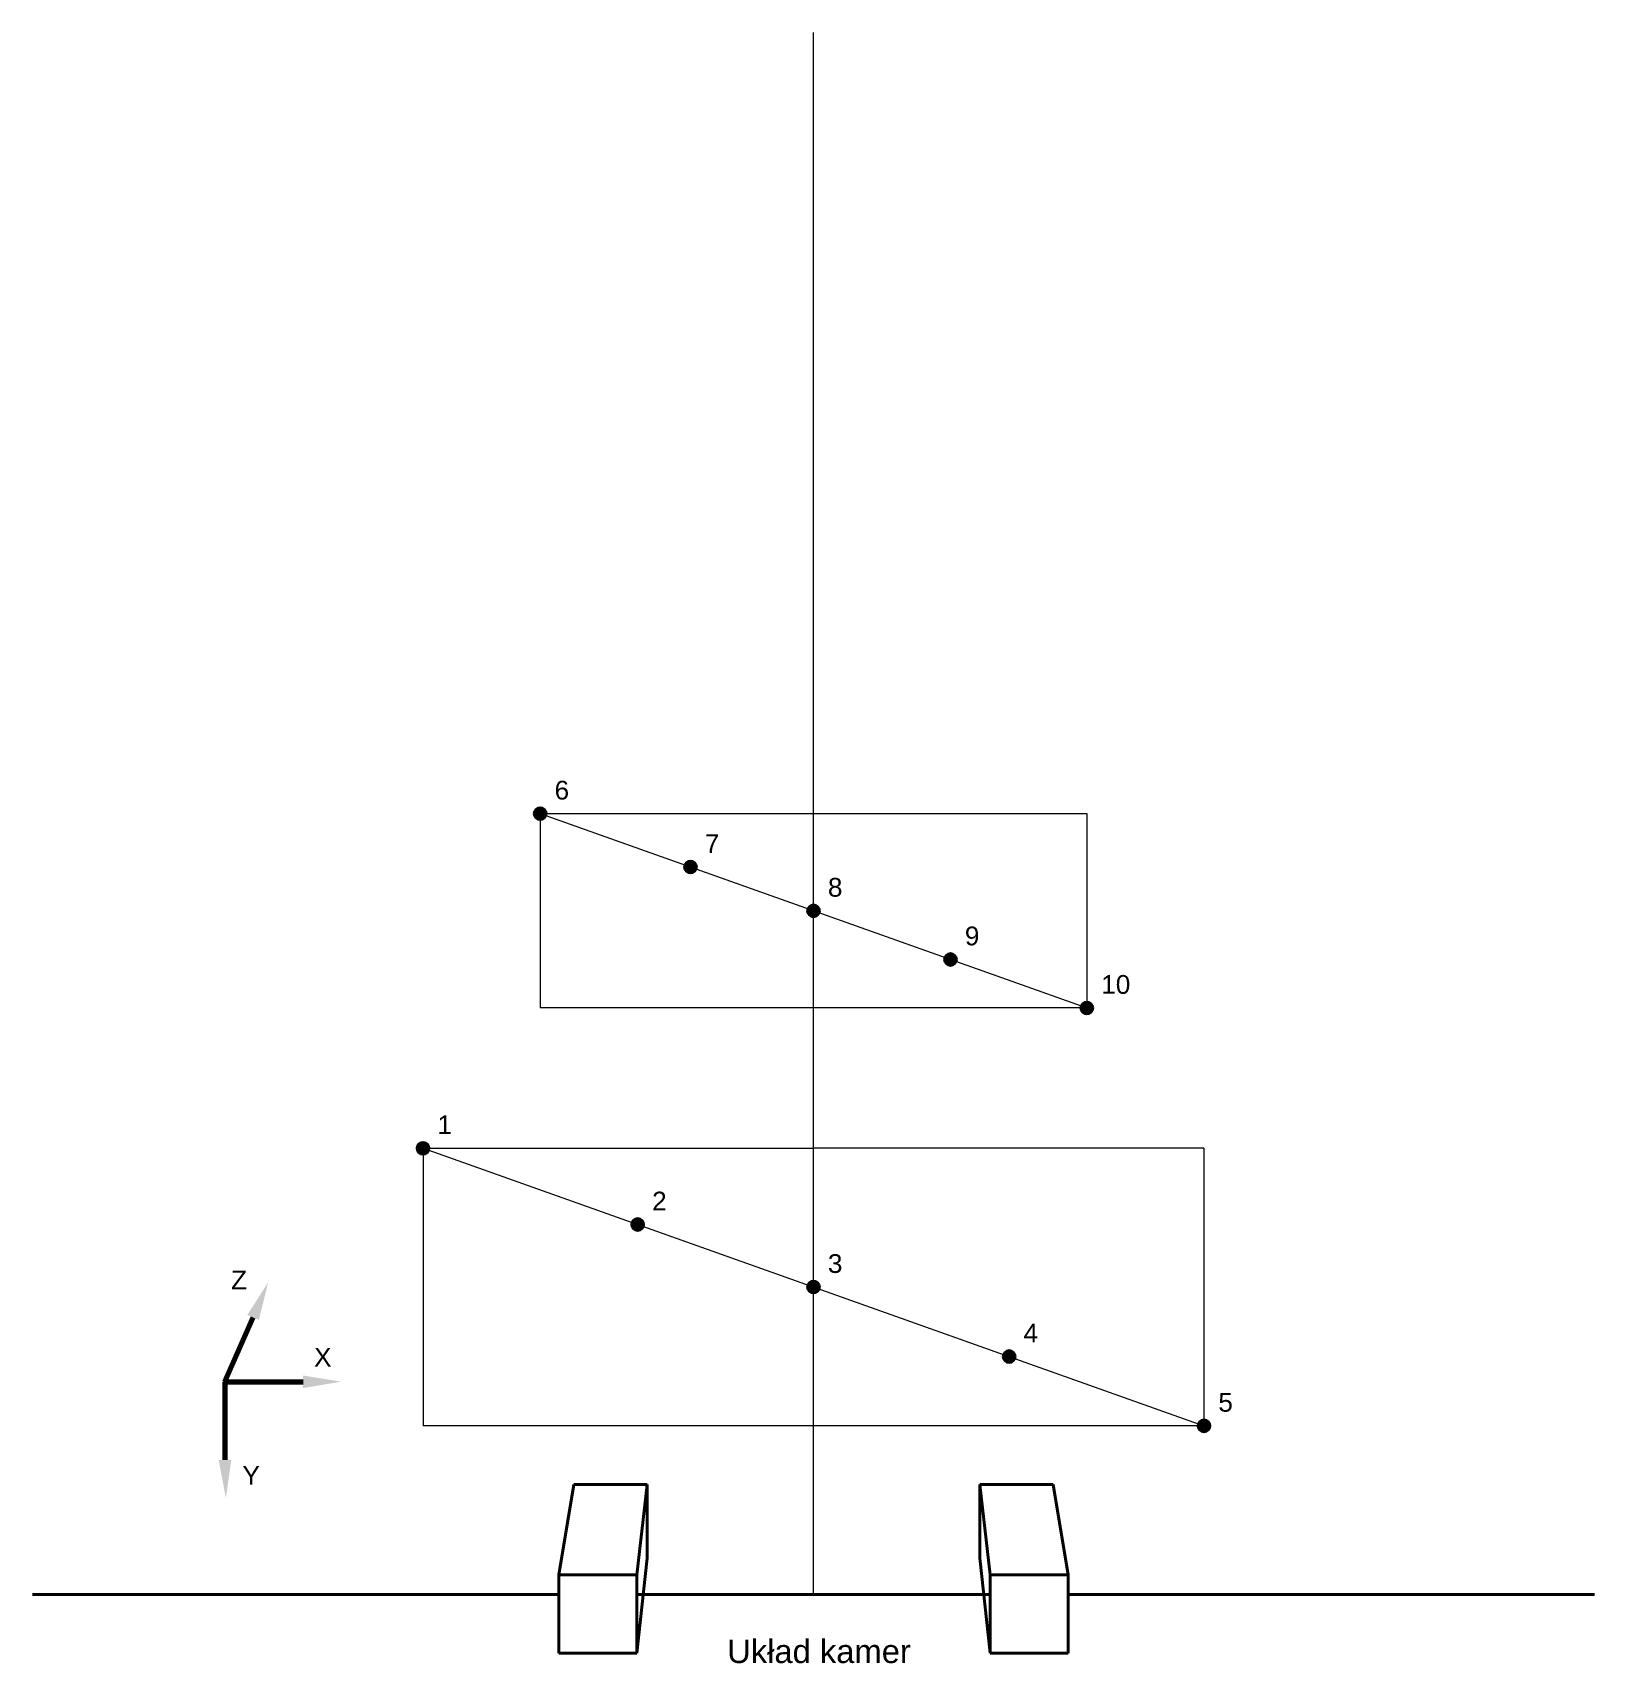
# Model space of a CAD drawing. Header units: millimetres. Extents: x 155 to 5108, y -52 to 2474.
# Drawn here: x 4108 to 5108, y 270 to 1314 of the extents above; entities that cross this region are included whole.
import ezdxf

# ---------------------------------------------------------------- set-up
doc = ezdxf.new("R2010")
doc.units = ezdxf.units.MM
for name, color, linetype, lineweight in [('ciągła cienka', 3, 'Continuous', 30), ('pomoc', 253, 'Continuous', 20), ('punkty', 18, 'Continuous', 30), ('rys_cienka', 7, 'Continuous', 40), ('siatka_kam', 90, 'Continuous', 30), ('tekst', 2, 'Continuous', 40), ('ukl_wspol', 32, 'Continuous', 100)]:
    doc.layers.add(name, color=color, linetype=linetype, lineweight=lineweight)
doc.styles.get("Standard").update_dxf_attribs({"font": 'arial.ttf'})

msp = doc.modelspace()

# ---------------------------------------------------------------- texts
at = {"layer": 'tekst', "attachment_point": 1}
for s, width, heights, insert, char_height in [('6', 12.42658, [0], (4441.898, 835.194), 12), ('7', 12.42658, [0], (4538.113, 801.001), 12), ('8', 12.42658, [0], (4616.911, 772.998), 12), ('9', 12.42658, [0], (4704.594, 741.836), 12), ('10', 12.42658, [0], (4791.924, 710.801), 12), ('1', 12.42658, [0], (4366.911, 620.96), 12), ('2', 12.42658, [0], (4504.351, 572.116), 12), ('3', 12.42658, [0], (4616.911, 532.114), 12), ('\\A1;Z', 12.42658, [0], (4234.721, 521.57), 12), ('4', 12.42658, [0], (4742.164, 487.601), 12), ('\\A1;X', 12.42658, [0], (4287.874, 472.142), 12), ('5', 12.42658, [0], (4866.911, 443.268), 12), ('\\A1;Y', 12.42658, [0], (4242.033, 396.49), 12), ('Układ kamer', 132.98908, [21.514], (4552.402, 285.357), 15)]:
    msp.add_mtext_dynamic_manual_height_columns(s, width=width, gutter_width=12.5, heights=heights, dxfattribs=dict(at, insert=insert, char_height=char_height))

# ---------------------------------------------------------------- blocks, each defined once
blk = doc.blocks.new('grot strzalki')
at = {"layer": 'ciągła cienka'}
blk.add_solid([(-0.58, -3.5), (0.58, -3.5), (0, 0)], dxfattribs=at)

# ---------------------------------------------------------------- hatches: boundary and pattern name
at = {"layer": 'punkty'}
h = msp.add_hatch(color=256, dxfattribs=at)
h.dxf.hatch_style = 1
h.paths.add_polyline_path([(4436.678, 814.152, 1), (4428.678, 814.152, 1)])
h = msp.add_hatch(color=256, dxfattribs=at)
h.dxf.hatch_style = 1
h.paths.add_polyline_path([(4532.893, 779.959, 1), (4524.893, 779.959, 1)])
h = msp.add_hatch(color=256, dxfattribs=at)
h.dxf.hatch_style = 1
h.paths.add_polyline_path([(4611.69, 751.956, 1), (4603.69, 751.956, 1)])
h = msp.add_hatch(color=256, dxfattribs=at)
h.dxf.hatch_style = 1
h.paths.add_polyline_path([(4699.373, 720.794, 1), (4691.373, 720.794, 1)])
h = msp.add_hatch(color=256, dxfattribs=at)
h.dxf.hatch_style = 1
h.paths.add_polyline_path([(4786.703, 689.759, 1), (4778.703, 689.759, 1)])
h = msp.add_hatch(color=256, dxfattribs=at)
h.dxf.hatch_style = 1
h.paths.add_polyline_path([(4361.69, 599.918, 1), (4353.69, 599.918, 1)])
h = msp.add_hatch(color=256, dxfattribs=at)
h.dxf.hatch_style = 1
h.paths.add_polyline_path([(4499.13, 551.074, 1), (4491.13, 551.074, 1)])
h = msp.add_hatch(color=256, dxfattribs=at)
h.dxf.hatch_style = 1
h.paths.add_polyline_path([(4611.69, 511.072, 1), (4603.69, 511.072, 1)])
h = msp.add_hatch(color=256, dxfattribs=at)
h.dxf.hatch_style = 1
h.paths.add_polyline_path([(4736.943, 466.559, 1), (4728.943, 466.559, 1)])
h = msp.add_hatch(color=256, dxfattribs=at)
h.dxf.hatch_style = 1
h.paths.add_polyline_path([(4861.69, 422.226, 1), (4853.69, 422.226, 1)])

# ---------------------------------------------------------------- linework, layer by layer
at = {"layer": 'pomoc'}
for p, q in [((4607.69, 314.152), (4607.69, 1314.152)), ((4432.678, 814.152), (4782.703, 814.152)), ((4432.678, 814.152), (4432.678, 689.759)), ((4432.678, 814.152), (4782.703, 689.759)), ((4782.703, 814.152), (4782.703, 689.759)), ((4782.703, 689.759), (4432.678, 689.759)), ((4357.69, 599.918), (4607.69, 599.918)), ((4357.69, 599.918), (4357.69, 422.226)), ((4357.69, 599.918), (4857.69, 422.226)), ((4857.69, 599.918), (4607.69, 599.918)), ((4857.69, 599.918), (4857.69, 422.226)), ((4857.69, 422.226), (4357.69, 422.226))]:
    msp.add_line(p, q, dxfattribs=at)
at = {"layer": 'punkty'}
for centre in [(4432.678, 814.152), (4528.893, 779.959), (4607.69, 751.956), (4695.373, 720.794), (4782.703, 689.759), (4357.69, 599.918), (4495.13, 551.074), (4607.69, 511.072), (4732.943, 466.559), (4857.69, 422.226)]:
    msp.add_circle(centre, 4, dxfattribs=at)
at = {"layer": 'rys_cienka'}
for p, q in [((4444.624, 326.772), (4454.173, 384.589)), ((4501.245, 384.589), (4454.173, 384.589)), ((4494.624, 326.772), (4501.245, 384.589)), ((4501.245, 337.517), (4501.245, 384.589)), ((4720.756, 326.772), (4714.136, 384.589)), ((4714.136, 337.517), (4714.136, 384.589)), ((4714.136, 384.589), (4761.208, 384.589)), ((4770.756, 326.772), (4761.208, 384.589)), ((4494.624, 276.772), (4501.245, 337.517)), ((4720.756, 276.772), (4714.136, 337.517)), ((4444.624, 326.772), (4494.624, 326.772)), ((4444.624, 326.772), (4444.624, 276.772)), ((4494.624, 276.772), (4494.624, 326.772)), ((4770.756, 326.772), (4720.756, 326.772)), ((4720.756, 276.772), (4720.756, 326.772)), ((4770.756, 326.772), (4770.756, 276.772)), ((4107.69, 314.152), (4444.624, 314.152)), ((4494.624, 314.152), (4720.756, 314.152)), ((4770.756, 314.152), (5107.69, 314.152)), ((4444.624, 276.772), (4494.624, 276.772)), ((4770.756, 276.772), (4720.756, 276.772))]:
    msp.add_line(p, q, dxfattribs=at)
at = {"layer": 'ukl_wspol'}
for q in [(4248.866, 491.644), (4280.872, 450.398), (4230.872, 400.398)]:
    msp.add_line((4230.872, 450.398), q, dxfattribs=at)

# ---------------------------------------------------------------- block references
at = {"layer": 'siatka_kam'}
for p, xscale, yscale, zscale, rotation in [((4258.528, 514.051), 6.971660711997172, 6.971660711997172, 6.971660711997172, 336.6731836161581), ((4305.273, 450.502), 6.971660711997174, 6.971660711997174, 6.971660711997174, 270.2427176688617), ((4231.437, 376.004), 6.971660711997174, 6.971660711997174, 6.971660711997174, 181.3272608441417)]:
    msp.add_blockref('grot strzalki', p, dxfattribs=dict(at, xscale=xscale, yscale=yscale, zscale=zscale, rotation=rotation))

msp.set_redraw_order([(e.dxf.handle, doc.entitydb.next_handle()) for e in msp.query("TEXT MTEXT ATTDEF DIMENSION ARC_DIMENSION")])  # texts and dimensions are drawn at this point

doc.saveas('drawing.dxf')
